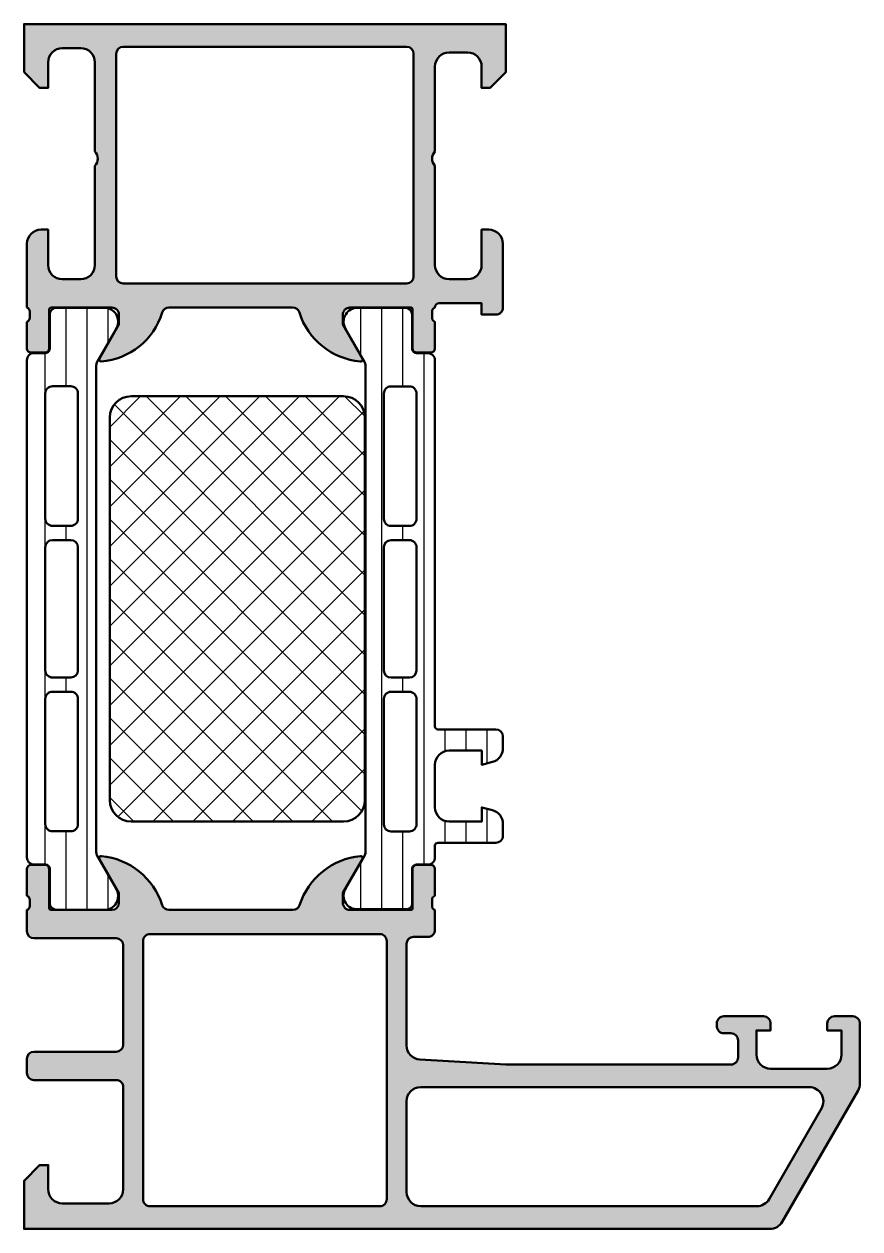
# Model space of a CAD drawing. Extents: x 0 to 59, y 0 to 85.
import ezdxf

# ---------------------------------------------------------------- set-up
doc = ezdxf.new("R2010")
doc.units = 0
for name, color, linetype, lineweight in [('0S-Alu contour', 7, 'Continuous', 50), ('0S-Alu hatch', 252, 'Continuous', 25), ('0S-Plastic contour', 254, 'Continuous', 50), ('0S-Plastic hatch', 253, 'Continuous', 25), ('0S-PT contour', 91, 'Continuous', 50), ('0S-PT hatch', 103, 'Continuous', 25)]:
    doc.layers.add(name, color=color, linetype=linetype, lineweight=lineweight)
pattern_1 = [(90, (0, 0), (-1.4859, 0), [])]

# ---------------------------------------------------------------- blocks, each defined once
blk = doc.blocks.new('345150__859D98BF_186E_4F2D_8A18_BC39F388C66F_')
at = {"layer": '0S-Alu hatch'}
h = blk.add_hatch(color=256, dxfattribs=at)
edge = h.paths.add_edge_path()
edge.add_line((-1.1364106811e-06, 81.59999843788658), (1.099974449526833, 80.50000020218408))
edge.add_line((1.099974449526833, 80.50000020218408), (1.69998055304245, 80.50000020218408))
edge.add_line((1.69998055304245, 80.50000020218408), (1.69998055304245, 82.30001064491785))
edge.add_ellipse((2.700036513208269, 82.29995468486057), major_axis=(-1.000055961731494, 0), ratio=1, start_angle=270.00331537881647, end_angle=359.9967939044332, ccw=False)
edge.add_line((2.699978645693818, 83.30001064491785), (3.999966438662568, 83.30001064491785))
edge.add_ellipse((3.999960369519863, 82.30000457577513), major_axis=(-1.00000606916113, 0), ratio=1, start_angle=180.0003477333174, end_angle=269.9996522658482, ccw=False)
edge.add_line((4.999966438662575, 82.30001064490327), (4.999966438662568, 75.99999972534692))
edge.add_ellipse((4.474990646330119, 75.49999972534692), major_axis=(-0.7249824705019307, 0), ratio=1, start_angle=136.3958616163865, end_angle=223.6041383836137, ccw=False)
edge.add_line((4.999966438662568, 74.99999972534692), (4.999966438662568, 67.99999972534692))
edge.add_ellipse((3.99999751002502, 67.99996865398447), major_axis=(-0.999968929120277, 0), ratio=1, start_angle=89.99821968675161, end_angle=180.0017803131609, ccw=False)
edge.add_line((3.999966438662567, 66.99999972534692), (2.699978645693818, 66.99999972534692))
edge.add_ellipse((2.69999936822692, 68.00001854049368), major_axis=(-1.000018815361467, 0), ratio=1, start_angle=0.0010780081585153312, end_angle=89.99881270865171, ccw=False)
edge.add_line((1.699980553042446, 67.99999972534796), (1.69998055304245, 70.49999972534692))
edge.add_line((1.69998055304245, 70.49999972534692), (1.19998055304245, 70.49999972534692))
edge.add_arc((1.200014918610975, 69.4999653597784), 1.000034366158999, 90.00196893437268, 179.9980310656152)
edge.add_line((0.1999805530424512, 69.49999972534714), (0.199980553042451, 64.9999920959524))
edge.add_ellipse((0.1211441064994227, 64.73247150395929), major_axis=(-0.2788950563274166, 0), ratio=1, start_angle=178.8354106259032, end_angle=253.58012358051002, ccw=False)
edge.add_line((0.3999815530424534, 64.72680309596092), (0.3999815530424513, 64.2732090959609))
edge.add_ellipse((0.1211134573992929, 64.26754843648384), major_axis=(-0.2789255417371401, 0), ratio=1, start_angle=106.42459455535399, end_angle=181.1628700728891, ccw=False)
edge.add_line((0.1999805530424559, 64.0000050959609), (0.199980553042451, 62.11999409595239))
edge.add_arc((0.4999805530424624, 62.11999409595239), 0.3000000000000114, 180, 270)
edge.add_line((0.4999805530424623, 61.81999409595238), (1.47995487208523, 61.81999409595238))
edge.add_arc((1.47995487208523, 62.11999409595239), 0.3000000000000114, 270, 360)
edge.add_line((1.779954872085241, 62.11999409595239), (1.779954872085241, 64.88012925144866))
edge.add_ellipse((1.899954872085247, 64.88012925144866), major_axis=(-0.1200000000000056, 0), ratio=1, start_angle=269.99990065162115, end_angle=360, ccw=False)
edge.add_line((1.899955080160005, 65.00012925144848), (6.199826057803193, 65.00012179565942))
edge.add_ellipse((6.199838940056856, 64.50013467805144), major_axis=(-0.4999871177739431, 0), ratio=1, start_angle=179.9993980350858, end_angle=270.0014762355656, ccw=False)
edge.add_line((6.699826057803198, 64.50012942505191), (6.699826057803193, 63.80012484741723))
edge.add_line((6.699826057803193, 63.80012484741723), (5.317755828695283, 61.40630112925503))
edge.add_arc((5.436141598592179, 61.33795129760989), 0.136699999999996, 150.0000814796157, 274.3396519337112)
edge.add_arc((5.077078593174206, 66.06953803519076), 4.881891176033991, 274.3396519337141, 343.0455981424618)
edge.add_ellipse((10.22505735165485, 64.50012179565944), major_axis=(-0.5000000000000048, 0), ratio=1, start_angle=270.00000000000165, end_angle=343.0455981424635, ccw=False)
edge.add_line((10.22505735165484, 65.00012179565944), (18.9578089182234, 65.00012179565942))
edge.add_ellipse((18.95780891822331, 64.50012179565955), major_axis=(-0.4999999999998721, 0), ratio=1, start_angle=197.2895527157333, end_angle=269.9999999999894, ccw=False)
edge.add_arc((24.13585191944388, 66.11186689830762), 4.92308506280334, 197.2895527157362, 265.2631604019407)
edge.add_line((23.72930699194626, 61.20559664917506), (23.76962071264939, 61.20012637329614))
edge.add_arc((23.76140679245464, 61.33892136110606), 0.139037826242075, 273.386827568514, 384.0602702874372)
edge.add_line((23.88836460913375, 61.39560671997583), (22.50011998022751, 63.80012484741723))
edge.add_line((22.50011998022751, 63.80012484741723), (22.50011998022751, 64.50012942505396))
edge.add_ellipse((23.00010709797384, 64.50013467805145), major_axis=(-0.4999871177739239, 0), ratio=1, start_angle=-90.00147623556637, end_angle=0.0006019649143240713, ccw=False)
edge.add_line((23.00011998022751, 65.00012179565942), (27.30014545311003, 65.00012925171315))
edge.add_ellipse((27.30014566118471, 64.88012925171331), major_axis=(-0.1200000000000144, 0), ratio=1, start_angle=180, end_angle=270.0000993483421, ccw=False)
edge.add_line((27.42014566118472, 64.88012925171331), (27.42014566118472, 62.12013142505395))
edge.add_arc((27.72014566118472, 62.12013142505395), 0.300000000000006, 180, 270)
edge.add_line((27.72014566118472, 61.82013142505395), (28.7001199802275, 61.82013142505395))
edge.add_arc((28.7001199802275, 62.12013142505395), 0.3000000000000043, 270, 360)
edge.add_line((29.0001199802275, 62.12013142505395), (29.00011998022751, 64.00014242506246))
edge.add_ellipse((29.07898707587069, 64.26768576558541), major_axis=(-0.2789255417371609, 0), ratio=1, start_angle=-1.1628700728862214, end_angle=73.57540544464348, ccw=False)
edge.add_line((28.8001189802275, 64.27334642506247), (28.8001189802275, 64.72694042506247))
edge.add_ellipse((29.07895642677051, 64.73260883306085), major_axis=(-0.2788950563273883, 0), ratio=1, start_angle=-73.58012358051019, end_angle=1.1645893740997053, ccw=False)
edge.add_ellipse((29.30011995019421, 64.9999951865), major_axis=(-0.3000000000000335, 0), ratio=1, start_angle=270.0291364057749, end_angle=359.97436232385303, ccw=False)
edge.add_line((29.29996739233689, 65.2999951477102), (32.29998558367447, 65.2999951477102))
edge.add_line((32.29998558367447, 65.2999951477102), (32.29998558367447, 64.49999972534692))
edge.add_line((32.29998558367447, 64.49999972534692), (33.29998558367446, 64.50000735474146))
edge.add_arc((33.30001632429512, 64.99997661370993), 0.499969259913528, 269.9964771677667, 360.0026485613531)
edge.add_line((33.79998558367447, 64.99999972534695), (33.80004661883072, 69.49999972534692))
edge.add_arc((32.79995914826178, 69.49991225477798), 1.000087474394155, 0.0050112561101264, 89.99498874391819)
edge.add_line((32.80004661883072, 70.49999972534692), (32.30004661883072, 70.49999972534692))
edge.add_line((32.30004661883072, 70.49999972534692), (32.30004661883072, 67.99999972534692))
edge.add_ellipse((31.29995922135765, 68.00008712280957), major_axis=(-1.000087401291898, 0), ratio=1, start_angle=90.00501389832158, end_angle=179.9949929319336, ccw=False)
edge.add_line((31.30004673804001, 66.99999972534692), (29.99999790991501, 66.99999972534692))
edge.add_ellipse((30.00005670764397, 68.00005852307588), major_axis=(-1.000058799457439, 0), ratio=1, start_angle=0.0033686637580103707, end_angle=89.99663133635943, ccw=False)
edge.add_line((28.99999790991501, 67.99999972534488), (28.99999790991501, 74.99999972534692))
edge.add_ellipse((29.52483725023338, 75.49999972534692), major_axis=(-0.7248836686985138, 0), ratio=1, start_angle=-43.611576736313, end_angle=43.611576736313, ccw=False)
edge.add_line((28.99999790991501, 75.99999972534692), (28.99999790991501, 82.00043483925378))
edge.add_ellipse((30.00005271860326, 82.00038766034912), major_axis=(-1.000054809801111, 0), ratio=1, start_angle=270.0031401344087, end_angle=359.997296995918, ccw=False)
edge.add_line((29.99999790991501, 83.00044246864832), (31.30004673804001, 83.00044246864832))
edge.add_ellipse((31.29996029242436, 82.00035614156452), major_axis=(-1.000086330819892, 0), ratio=1, start_angle=180.0053828449331, end_angle=269.9950474586168, ccw=False)
edge.add_line((32.30004661883072, 82.00045009804226), (32.30004661883072, 80.49999257278955))
edge.add_line((32.30004661883072, 80.49999257278955), (32.90002220476822, 80.49999257278955))
edge.add_line((32.90002220476822, 80.49999257278955), (33.99999779547875, 81.59996792030847))
edge.add_line((33.99999779547875, 81.59996792030847), (33.99999779547875, 84.99999999999976))
edge.add_line((33.99999779547875, 84.99999999999976), (-1.1364106811e-06, 84.99999999999976))
edge.add_line((-1.1364106811e-06, 84.99999999999976), (-1.1364106811e-06, 81.59999843788658))
edge = h.paths.add_edge_path()
edge.add_ellipse((6.999984438319238, 82.89999111938226), major_axis=(-0.5000027408751203, 0), ratio=1, start_angle=270.0003140785705, end_angle=359.99968592151924, ccw=False)
edge.add_line((6.99998169745163, 83.39999386024988), (26.99998265112595, 83.39999386024988))
edge.add_ellipse((26.99997991025834, 82.89999111938226), major_axis=(-0.5000027408751199, 0), ratio=1, start_angle=180.0003140784808, end_angle=269.99968592142943, ccw=False)
edge.add_line((27.49998265112595, 82.89999386024907), (27.49998265112595, 67.1999966735899))
edge.add_ellipse((26.99997991025834, 67.19999941445673), major_axis=(-0.500002740875127, 0), ratio=1, start_angle=90.00031407857142, end_angle=179.9996859215194, ccw=False)
edge.add_line((26.99998265112595, 66.69999667358911), (6.99998169745163, 66.69999667358911))
edge.add_ellipse((6.999984438319231, 67.19999941445671), major_axis=(-0.5000027408751163, 0), ratio=1, start_angle=0.00031407848081244083, end_angle=89.99968592143023, ccw=False)
edge.add_line((6.499981697451627, 67.1999966735899), (6.49998169745163, 82.89999386024907))
at = {"layer": '0S-Alu contour', "color": 7}
for points in [[(32.30004661883072, 82.00045009804226), (32.30004661883072, 80.49999257278955), (32.90002220476822, 80.49999257278955), (33.99999779547875, 81.59996792030847), (33.99999779547875, 84.99999999999976), (-1.1364106811e-06, 84.99999999999976), (-1.1364106811e-06, 81.59999843788658)], [(6.99998169745163, 83.39999386024988), (26.99998265112595, 83.39999386024988)], [(2.699978645693818, 83.30001064491785), (3.999966438662568, 83.30001064491785)], [(6.499981697451627, 67.1999966735899), (6.49998169745163, 82.89999386024907)], [(27.49998265112595, 82.89999386024907), (27.49998265112595, 67.1999966735899)], [(29.99999790991501, 83.00044246864832), (31.30004673804001, 83.00044246864832)], [(-1.1364106811e-06, 81.59999843788658), (1.099974449526833, 80.50000020218408), (1.69998055304245, 80.50000020218408), (1.69998055304245, 82.30001064491785)], [(4.999966438662575, 82.30001064490327), (4.999966438662568, 75.99999972534692)], [(28.99999790991501, 75.99999972534692), (28.99999790991501, 82.00043483925378)], [(4.999966438662568, 74.99999972534692), (4.999966438662568, 67.99999972534692)], [(28.99999790991501, 67.99999972534488), (28.99999790991501, 74.99999972534692)], [(1.699980553042446, 67.99999972534796), (1.69998055304245, 70.49999972534692), (1.19998055304245, 70.49999972534692)], [(32.80004661883072, 70.49999972534692), (32.30004661883072, 70.49999972534692), (32.30004661883072, 67.99999972534692)], [(0.1999805530424512, 69.49999972534714), (0.199980553042451, 64.9999920959524)], [(33.79998558367447, 64.99999972534695), (33.80004661883072, 69.49999972534692)], [(3.999966438662567, 66.99999972534692), (2.699978645693818, 66.99999972534692)], [(26.99998265112595, 66.69999667358911), (6.99998169745163, 66.69999667358911)], [(31.30004673804001, 66.99999972534692), (29.99999790991501, 66.99999972534692)], [(0.3999815530424534, 64.72680309596092), (0.3999815530424513, 64.2732090959609)], [(1.779954872085241, 62.11999409595239), (1.779954872085241, 64.88012925144866)], [(1.899955080160005, 65.00012925144848), (6.199826057803193, 65.00012179565942)], [(10.22505735165484, 65.00012179565944), (18.9578089182234, 65.00012179565942)], [(23.00011998022751, 65.00012179565942), (27.30014545311003, 65.00012925171315)], [(27.42014566118472, 64.88012925171331), (27.42014566118472, 62.12013142505395)], [(28.8001189802275, 64.27334642506247), (28.8001189802275, 64.72694042506247)], [(29.29996739233689, 65.2999951477102), (32.29998558367447, 65.2999951477102), (32.29998558367447, 64.49999972534692), (33.29998558367446, 64.50000735474146)], [(0.1999805530424559, 64.0000050959609), (0.199980553042451, 62.11999409595239)], [(6.699826057803198, 64.50012942505191), (6.699826057803193, 63.80012484741723), (5.317755828695283, 61.40630112925503)], [(23.88836460913375, 61.39560671997583), (22.50011998022751, 63.80012484741723), (22.50011998022751, 64.50012942505396)], [(29.0001199802275, 62.12013142505395), (29.00011998022751, 64.00014242506246)], [(0.4999805530424623, 61.81999409595238), (1.47995487208523, 61.81999409595238)], [(23.72930699194626, 61.20559664917506), (23.76962071264939, 61.20012637329614)], [(27.72014566118472, 61.82013142505395), (28.7001199802275, 61.82013142505395)]]:
    blk.add_lwpolyline(points, dxfattribs=at)
at = {"layer": '0S-Alu contour', "color": 7, "extrusion": (0, 0, -1)}
for centre, radius, start, end in [((-6.999984438319238, 82.89999111938226), 0.5000027408751203, 0.0003140784807261, 89.99968592142947), ((-26.99997991025834, 82.89999111938226), 0.5000027408751199, 90.00031407857054, 179.9996859215192), ((-2.700036513208269, 82.29995468486057), 1.000055961731494, 0.0032060955667833, 89.99668462118352), ((-3.999960369519863, 82.30000457577513), 1.00000606916113, 90.00034773415177, 179.9996522666826), ((-30.00005271860326, 82.00038766034912), 1.000054809801111, 0.0027030040819815, 89.99685986559135), ((-31.29996029242436, 82.00035614156452), 1.000086330819892, 90.0049525413832, 179.9946171550669), ((-4.474990646330119, 75.49999972534692), 0.7249824705019307, 136.3958616163863, 223.6041383836136), ((-29.52483725023338, 75.49999972534692), 0.7248836686985141, 316.388423263687, 43.61157673631301), ((-2.69999936822692, 68.00001854049368), 1.000018815361467, 270.0011872913483, 359.9989219918415), ((-3.99999751002502, 67.99996865398447), 0.999968929120277, 179.9982196868391, 270.0017803132484), ((-6.999984438319231, 67.19999941445671), 0.5000027408751163, 270.0003140785698, 359.9996859215192), ((-26.99997991025834, 67.19999941445673), 0.500002740875127, 180.0003140784807, 269.9996859214286), ((-30.00005670764397, 68.00005852307588), 1.000058799457439, 270.0033686636406, 359.996631336242), ((-31.29995922135765, 68.00008712280957), 1.000087401291898, 180.0050070680665, 269.9949861016784), ((-0.1211441064994227, 64.73247150395929), 0.2788950563274166, 106.41987641949, 181.1645893740969), ((-1.899954872085247, 64.88012925144866), 0.1200000000000057, 0, 90.00009934837885), ((-6.199838940056856, 64.50013467805144), 0.4999871177739432, 89.99852376443444, 180.0006019649143), ((-10.22505735165485, 64.50012179565944), 0.5000000000000048, 16.95440185753646, 89.99999999999837), ((-18.95780891822331, 64.50012179565955), 0.4999999999998721, 90.0000000000106, 162.7104472842667), ((-23.00010709797384, 64.50013467805145), 0.4999871177739239, 359.9993980350857, 90.00147623556649), ((-27.30014566118471, 64.88012925171331), 0.1200000000000144, 89.99990065165794, 180), ((-29.07895642677051, 64.73260883306085), 0.2788950563273883, 358.8354106259003, 73.58012358051029), ((-29.30011995019421, 64.9999951865), 0.3000000000000335, 0.0256376761469857, 89.97086359422505), ((-0.1211134573992929, 64.26754843648384), 0.2789255417371401, 178.8371299271109, 253.575405444646), ((-29.07898707587069, 64.26768576558541), 0.2789255417371609, 286.4245945553565, 1.162870072886224)]:
    blk.add_arc(centre, radius, start, end, dxfattribs=at)
at = {"layer": '0S-Alu contour', "color": 7}
for centre, radius, start, end in [((1.200014918610975, 69.4999653597784), 1.000034366158999, 90.00196893437268, 179.9980310656152), ((32.79995914826178, 69.49991225477798), 1.000087474394155, 0.0050112561101264, 89.99498874391819), ((5.077078593174206, 66.06953803519076), 4.881891176033991, 274.3396519337141, 343.0455981424618), ((24.13585191944388, 66.11186689830762), 4.92308506280334, 197.2895527157362, 265.2631604019407), ((33.30001632429512, 64.99997661370993), 0.499969259913528, 269.9964771677667, 0.0026485613531484), ((0.4999805530424624, 62.11999409595239), 0.3000000000000114, 180, 270), ((1.47995487208523, 62.11999409595239), 0.3000000000000114, 270, 0), ((27.72014566118472, 62.12013142505395), 0.300000000000006, 180, 270), ((28.7001199802275, 62.12013142505395), 0.3000000000000043, 270, 0), ((5.436141598592179, 61.33795129760989), 0.136699999999996, 150.0000814796157, 274.3396519337112), ((23.76140679245464, 61.33892136110606), 0.139037826242075, 273.386827568514, 24.06027028743711)]:
    blk.add_arc(centre, radius, start, end, dxfattribs=at)
blk = doc.blocks.new('284033__2FC8EC4E_D932_4FB7_A2F3_DE3C37EC1311___D3A7A38E_6A7E_4FF6_A64F_0D75BA1F2A5F_')
at = {"layer": '0S-Plastic hatch'}
h = blk.add_hatch(dxfattribs=at)
h.set_pattern_fill('ANSI31', color=256, scale=0.4680000000000001, angle=45, style=0)
h.set_pattern_definition(pattern_1)
edge = h.paths.add_edge_path()
edge.add_line((0.1987360540054865, 61.2923562745377), (0.1998487433002367, 26.20986292285374))
edge.add_arc((0.6998460641600844, 26.20987835423804), 0.4999973210979823, 180.001768315893, 270.002382279912)
edge.add_line((0.6998668533627778, 25.70988103357225), (1.510198186177682, 25.70990965999044))
edge.add_ellipse((1.510209052411997, 25.40990966018723), major_axis=(-0.3000000000000005, 0), ratio=1, start_angle=180.0020752978986, end_angle=270.0020752978853, ccw=False)
edge.add_line((1.810209052215205, 25.40992052642162), (1.809964031634386, 23.00992213303608))
edge.add_arc((2.309960008840619, 23.00993760365583), 0.4999959774455781, 180.0017728167248, 270.0023777790721)
edge.add_line((2.309980758710523, 22.50994162664081), (5.786522254516363, 22.5100682741049))
edge.add_arc((5.644175753634591, 23.4998811935756), 0.99999607092448, 278.1836833497853, 392.7290913977264)
edge.add_line((6.485408819854841, 24.04054658932613), (5.166856390398436, 26.3241556785755))
edge.add_ellipse((5.599860051650483, 26.5741713367699), major_axis=(-0.5000000000000548, 0), ratio=1, start_angle=0.0021352027151237962, end_angle=30.002071897230223, ccw=False)
edge.add_line((5.099860051997623, 26.57415270361111), (5.098773739566553, 60.9284214592101))
edge.add_ellipse((5.598773739257283, 60.92843904683191), major_axis=(-0.5000000000000546, 0), ratio=1, start_angle=-29.997921301460906, end_angle=0.002015393048509395, ccw=False)
edge.add_line((5.165751967616579, 61.1784233369087), (6.484138965403623, 63.4621279381638))
edge.add_arc((5.642866734744835, 64.00273239225828), 0.999996070924482, 327.2750591980463, 441.8204672459869)
edge.add_line((5.78514153165905, 64.99255562093471), (2.308600035853203, 64.9924289734706))
edge.add_arc((2.30861550647296, 64.49243299626437), 0.4999959774455675, 90.00177281669993, 180.0023777790715)
edge.add_line((1.808619529457954, 64.49241224639447), (1.809038409670755, 62.09241387705598))
edge.add_ellipse((1.509038409867553, 62.09240301082165), major_axis=(-0.2999999999999932, 0), ratio=1, start_angle=90.00207529788412, end_angle=180.0020752978986, ccw=False)
edge.add_line((1.509049276101862, 61.79240301101845), (0.6987179432869582, 61.79237438460025))
edge.add_arc((0.6987333746712637, 61.29237706374041), 0.4999973210979623, 90.00176831586008, 180.0023822800018)
edge = h.paths.add_edge_path()
edge.add_line((1.499297441884294, 50.1012963775858), (1.499297441884294, 58.95130553285913))
edge.add_ellipse((1.999282183095225, 58.95130553286433), major_axis=(-0.4999847412109306, 0), ratio=1, start_angle=269.9999999999992, end_angle=360, ccw=False)
edge.add_line((1.999282183095232, 59.45129027407526), (3.299292864247576, 59.45129027407526))
edge.add_ellipse((3.299292864247583, 58.9512750152862), major_axis=(-0.5000152587890554, 0), ratio=1, start_angle=180, end_angle=270.0000000000008, ccw=False)
edge.add_line((3.799308123036638, 58.9512750152862), (3.799308123036639, 50.10129637759333))
edge.add_ellipse((3.299311762393315, 50.10129273823427), major_axis=(-0.4999963606565682, 0), ratio=1, start_angle=89.9995829574089, end_angle=180.0004170428646, ccw=False)
edge.add_line((3.299308123036638, 49.60129637759094), (1.999314016768721, 49.60129637759094))
edge.add_ellipse((1.999297443971919, 50.10129637940391), major_axis=(-0.5000000020876216, 0), ratio=1, start_angle=0, end_angle=90.00189910261543, ccw=False)
edge = h.paths.add_edge_path()
edge.add_line((1.49929744188428, 39.40129027407005), (1.499297441884294, 48.10129637758574))
edge.add_ellipse((1.999297441884294, 48.10129637759094), major_axis=(-0.5, 0), ratio=1, start_angle=270, end_angle=360, ccw=False)
edge.add_line((1.999297441884294, 48.60129637759094), (3.299308123036652, 48.60129637759094))
edge.add_ellipse((3.299308123036652, 48.10129637759096), major_axis=(-0.4999999999999894, 0), ratio=1, start_angle=180, end_angle=270, ccw=False)
edge.add_line((3.799308123036642, 48.10129637759096), (3.799308123036638, 39.40129027407527))
edge.add_ellipse((3.299308123036624, 39.40129027407527), major_axis=(-0.5000000000000142, 0), ratio=1, start_angle=90.000000001192, end_angle=180, ccw=False)
edge.add_line((3.299308123047026, 38.90129027407526), (1.999297441894697, 38.90129027407526))
edge.add_ellipse((1.99929744188428, 39.40129027407526), major_axis=(-0.5, 0), ratio=1, start_angle=0, end_angle=90.00000000119371, ccw=False)
edge = h.paths.add_edge_path()
edge.add_line((1.499297441873906, 28.55129637828424), (1.499297441873906, 37.40129027476851))
edge.add_ellipse((1.999297444031213, 37.40129027289106), major_axis=(-0.5000000021573064, 0), ratio=1, start_angle=269.9981009105044, end_angle=360, ccw=False)
edge.add_line((1.999314016713526, 37.90129027477371), (3.299308123026264, 37.90129027477372))
edge.add_ellipse((3.299311762382984, 37.40129391413046), major_axis=(-0.4999963606565109, 0), ratio=1, start_angle=179.9995829571355, end_angle=270.0004170425959, ccw=False)
edge.add_line((3.79930812302625, 37.40129027477139), (3.799308123026254, 28.55129637829184))
edge.add_ellipse((3.299311762382878, 28.55129273893277), major_axis=(-0.4999963606566215, 0), ratio=1, start_angle=89.99958295741459, end_angle=180.0004170428646, ccw=False)
edge.add_line((3.29930812302625, 28.0512963782894), (1.999314016758347, 28.0512963782894))
edge.add_ellipse((1.99929744396153, 28.55129638010236), major_axis=(-0.5000000020876207, 0), ratio=1, start_angle=0, end_angle=90.00189910261707, ccw=False)
at = {"layer": '0S-Alu contour', "color": 7}
for points in [[(1.499297441884294, 50.1012963775858), (1.499297441884294, 58.95130553285913)], [(1.999282183095232, 59.45129027407526), (3.299292864247576, 59.45129027407526)], [(3.799308123036638, 58.9512750152862), (3.799308123036639, 50.10129637759333)], [(3.299308123036638, 49.60129637759094), (1.999314016768721, 49.60129637759094)], [(1.999297441884294, 48.60129637759094), (3.299308123036652, 48.60129637759094)], [(1.49929744188428, 39.40129027407005), (1.499297441884294, 48.10129637758574)], [(3.799308123036642, 48.10129637759096), (3.799308123036638, 39.40129027407527)], [(3.299308123047026, 38.90129027407526), (1.999297441894697, 38.90129027407526)], [(1.499297441873906, 28.55129637828424), (1.499297441873906, 37.40129027476851)], [(1.999314016713526, 37.90129027477371), (3.299308123026264, 37.90129027477372)], [(3.79930812302625, 37.40129027477139), (3.799308123026254, 28.55129637829184)], [(3.29930812302625, 28.0512963782894), (1.999314016758347, 28.0512963782894)]]:
    blk.add_lwpolyline(points, dxfattribs=at)
at = {"layer": '0S-Alu contour', "color": 7, "extrusion": (0, 0, -1)}
for centre, radius, start, end in [((-1.999282183095225, 58.95130553286433), 0.4999847412109306, 0, 90.00000000000081), ((-3.299292864247583, 58.9512750152862), 0.5000152587890554, 89.9999999999992, 180), ((-1.999297443971919, 50.10129637940391), 0.5000000020876216, 269.9981008973846, 0), ((-3.299311762393315, 50.10129273823427), 0.4999963606565682, 179.9995829571354, 270.0004170425911), ((-1.999297441884294, 48.10129637759094), 0.5, 0, 90), ((-3.299308123036652, 48.10129637759096), 0.4999999999999894, 90, 180), ((-1.99929744188428, 39.40129027407526), 0.5, 269.9999999988063, 0), ((-3.299308123036624, 39.40129027407527), 0.5000000000000142, 180, 269.999999998808), ((-1.999297444031213, 37.40129027289106), 0.5000000021573064, 0, 90.00189908949562), ((-3.299311762382984, 37.40129391413046), 0.4999963606565109, 89.99958295740409, 180.0004170428646), ((-1.99929744396153, 28.55129638010236), 0.5000000020876207, 269.9981008973829, 0), ((-3.299311762382878, 28.55129273893277), 0.4999963606566215, 179.9995829571354, 270.0004170425854)]:
    blk.add_arc(centre, radius, start, end, dxfattribs=at)
at = {"layer": '0S-Plastic contour', "color": 7}
for points in [[(5.78514153165905, 64.99255562093471), (2.308600035853203, 64.9924289734706)], [(1.808619529457954, 64.49241224639447), (1.809038409670755, 62.09241387705598)], [(5.165751967616579, 61.1784233369087), (6.484138965403623, 63.4621279381638)], [(0.1987360540054865, 61.2923562745377), (0.1998487433002367, 26.20986292285374)], [(1.509049276101862, 61.79240301101845), (0.6987179432869582, 61.79237438460025)], [(5.099860051997623, 26.57415270361111), (5.098773739566553, 60.9284214592101)], [(0.6998668533627778, 25.70988103357225), (1.510198186177682, 25.70990965999044)], [(6.485408819854841, 24.04054658932613), (5.166856390398436, 26.3241556785755)], [(1.810209052215205, 25.40992052642162), (1.809964031634386, 23.00992213303608)], [(2.309980758710523, 22.50994162664081), (5.786522254516363, 22.5100682741049)]]:
    blk.add_lwpolyline(points, dxfattribs=at)
for centre, radius, start, end in [((2.30861550647296, 64.49243299626437), 0.4999959774455675, 90.00177281669993, 180.0023777790715), ((5.642866734744835, 64.00273239225828), 0.999996070924482, 327.2750591980463, 81.82046724598695), ((0.6987333746712637, 61.29237706374041), 0.4999973210979623, 90.00176831586008, 180.0023822800018), ((0.6998460641600844, 26.20987835423804), 0.4999973210979823, 180.001768315893, 270.002382279912), ((5.644175753634591, 23.4998811935756), 0.99999607092448, 278.1836833497853, 32.72909139772641), ((2.309960008840619, 23.00993760365583), 0.4999959774455781, 180.0017728167248, 270.0023777790721)]:
    blk.add_arc(centre, radius, start, end, dxfattribs=at)
at = {"layer": '0S-Plastic contour', "color": 7, "extrusion": (0, 0, -1)}
for centre, radius, start, end in [((-1.509038409867553, 62.09240301082165), 0.2999999999999932, 179.9979247021014, 269.9979247021159), ((-5.598773739257283, 60.92843904683191), 0.5000000000000546, 359.9979846069515, 29.99792130146082), ((-5.599860051650483, 26.5741713367699), 0.5000000000000548, 329.9979281027698, 359.9978647972849), ((-1.510209052411997, 25.40990966018723), 0.3000000000000005, 89.99792470211472, 179.9979247021014)]:
    blk.add_arc(centre, radius, start, end, dxfattribs=at)
blk = doc.blocks.new('284033__0287314C_E4B4_4EC8_9489_7EC58968448F___21E3530B_5E7C_469B_9F3A_932B8D432DB1_')
at = {"layer": '0S-Plastic hatch'}
h = blk.add_hatch(dxfattribs=at)
h.set_pattern_fill('ANSI31', color=256, scale=0.4680000000000001, angle=45, style=0)
h.set_pattern_definition(pattern_1)
edge = h.paths.add_edge_path()
edge.add_line((28.99999766120786, 61.2826283481574), (29.00002058276586, 35.44126153860522))
edge.add_arc((29.2041594483879, 35.44538033744456), 0.2041804127758795, 181.1558689438159, 269.5149389342805)
edge.add_line((29.20243089549262, 35.24120724160131), (33.30243089548091, 35.24120724160132))
edge.add_ellipse((33.30243089548091, 34.74120724160137), major_axis=(-0.4999999999999432, 0), ratio=1, start_angle=180, end_angle=270, ccw=False)
edge.add_line((33.80243089548085, 34.74120724160137), (33.80243089548085, 33.9104580182137))
edge.add_ellipse((32.80243089548078, 33.91045801821374), major_axis=(-1.000000000000071, 0), ratio=1, start_angle=105.00000000108241, end_angle=180, ccw=False)
edge.add_line((33.06124994060157, 32.94453219192949), (32.30243089548091, 32.74120724160132))
edge.add_line((32.30243089548091, 32.74120724160132), (32.30243089548091, 33.74120724160132))
edge.add_line((32.30243089548091, 33.74120724160132), (30.0024308954925, 33.74120724160132))
edge.add_arc((30.00413992933359, 32.73708126892372), 1.004127427074073, 90.09751797508503, 179.770140321516)
edge.add_line((29.00002058276587, 32.74110962477083), (29.00002058276587, 29.74123127062718))
edge.add_arc((30.00414014121377, 29.74533372580295), 1.004127938958019, 180.2340877213157, 269.9024699846793)
edge.add_line((30.00243089549256, 28.74120724160131), (32.30243089548091, 28.74120724160131))
edge.add_line((32.30243089548091, 28.74120724160131), (32.30243089548102, 29.74120724160126))
edge.add_line((32.30243089548102, 29.74120724160126), (33.06124994060159, 29.53788229124301))
edge.add_ellipse((32.80243089548097, 28.57195646495933), major_axis=(-0.9999999999994791, 0), ratio=1, start_angle=180, end_angle=254.9999999989186, ccw=False)
edge.add_line((33.80243089548045, 28.57195646495934), (33.80243089548091, 27.74120724160131))
edge.add_ellipse((33.30243089548091, 27.74120724160132), major_axis=(-0.5, 0), ratio=1, start_angle=89.9999999999992, end_angle=180, ccw=False)
edge.add_line((33.30243089548091, 27.24120724160131), (29.20243089549254, 27.24120724160131))
edge.add_arc((29.20243089549254, 27.04120724160132), 0.1999999999999869, 90, 180)
edge.add_line((29.00243089549255, 27.04120724160132), (29.00111035050262, 26.20013499647344))
edge.add_ellipse((28.50111302983683, 26.20011420727074), major_axis=(-0.4999973210979774, 0), ratio=1, start_angle=90.00176831586089, end_angle=180.0023822800019, ccw=False)
edge.add_line((28.50112846122114, 25.70011688641089), (27.69079712840623, 25.70008825999269))
edge.add_arc((27.69080799464055, 25.40008826018948), 0.2999999999999955, 90.00207529788545, 180.0020752978985)
edge.add_line((27.39080799483735, 25.4000773939551), (27.39122687505014, 23.00007902461667))
edge.add_ellipse((26.97109930376964, 22.96731354835718), major_axis=(-0.4214033134475388, 0), ratio=1, start_angle=80.0658427556653, end_angle=184.4594339652646, ccw=False)
edge.add_line((26.89840034271952, 22.55222848039304), (23.41470487284905, 22.55222848039304))
edge.add_ellipse((23.49435239088922, 23.49423552096382), major_axis=(-0.9453681778095083, 0), ratio=1, start_angle=-34.5489468901755, end_angle=85.16708651792737, ccw=False)
edge.add_line((22.71570743910448, 24.03036333284735), (24.03409443689152, 26.31406793410245))
edge.add_arc((23.60107266525086, 26.56405222417922), 0.5000000000000067, 330.0020786985388, 360.0020153930485)
edge.add_line((24.10107266494155, 26.56406981180143), (24.09998635251047, 60.91833856740045))
edge.add_arc((23.59998635285761, 60.91831993424124), 0.5000000000000502, 0.0021352027151592, 30.00207189722995)
edge.add_line((24.03299001410966, 61.16833559243563), (22.71443758465325, 63.451944681685))
edge.add_ellipse((23.55567065087351, 63.99261007743553), major_axis=(-0.999996070924485, 0), ratio=1, start_angle=-81.81631665021462, end_angle=32.72909139772588, ccw=False)
edge.add_line((23.41332414999173, 64.98242299690622), (26.88986564579756, 64.98254964437032))
edge.add_ellipse((26.88988639566743, 64.48255366735528), major_axis=(-0.4999959774456074, 0), ratio=1, start_angle=180.0017728167249, end_angle=270.0023777790688, ccw=False)
edge.add_line((27.3898823728737, 64.48256913797526), (27.38963735229289, 62.08257074458958))
edge.add_arc((27.68963735209609, 62.0825816108239), 0.2999999999999975, 180.0020752978985, 270.0020752978848)
edge.add_line((27.6896482183304, 61.78258161102069), (28.49997955114533, 61.78261023743889))
edge.add_ellipse((28.500000340348, 61.2826129167731), major_axis=(-0.4999973210979845, 0), ratio=1, start_angle=180.0017683158931, end_angle=270.00238227990997, ccw=False)
edge = h.paths.add_edge_path()
edge.add_line((27.70054896263419, 50.09120099624263), (27.70054896263418, 58.94119489272689))
edge.add_arc((27.20054896054656, 58.94119489090877), 0.5000000020876283, 0, 90.00189910261747)
edge.add_line((27.20053238774973, 59.44119489272175), (25.90053828148184, 59.44119489272175))
edge.add_arc((25.90053464212521, 58.94119853207838), 0.4999963606566095, 89.99958295741467, 180.0004170428646)
edge.add_line((25.40053828148185, 58.94119489271932), (25.40053828148185, 50.09120099623975))
edge.add_arc((25.9005346421251, 50.09119735688068), 0.4999963606565056, 179.9995829571354, 270.0004170425959)
edge.add_line((25.90053828148182, 49.59120099623742), (27.20053238779457, 49.59120099623743))
edge.add_arc((27.20054896047689, 50.09120099812008), 0.5000000021573054, 269.998100910504, 360)
edge = h.paths.add_edge_path()
edge.add_line((25.40053828147146, 48.09120099694108), (25.40053828147146, 39.39119489342541))
edge.add_arc((25.90053828147145, 39.39119489342021), 0.4999999999999938, 180, 270)
edge.add_line((25.90053828147145, 38.89119489342022), (27.2005489626238, 38.89119489342021))
edge.add_arc((27.2005489626238, 39.39119489342021), 0.4999999999999982, 270, 360)
edge.add_line((27.7005489626238, 39.39119489342021), (27.70054896262382, 48.09120099694109))
edge.add_arc((27.20054896262381, 48.09120099693588), 0.5000000000000053, 0, 90.00000000119365)
edge.add_line((27.2005489626134, 48.59120099693589), (25.90053828146106, 48.59120099693588))
edge.add_arc((25.90053828147147, 48.09120099693586), 0.5000000000000134, 90.00000000119202, 180)
edge = h.paths.add_edge_path()
edge.add_line((25.40053828147146, 37.39119489342021), (25.40053828147146, 28.54121625573013))
edge.add_arc((25.90055354026051, 28.54121625572494), 0.500015258789055, 180, 270.0000000000008)
edge.add_line((25.90055354026052, 28.04120099693588), (27.20056422141287, 28.04120099693588))
edge.add_arc((27.20056422141287, 28.54118573814681), 0.4999847412109292, 269.9999999999996, 360)
edge.add_line((27.7005489626238, 28.54118573814681), (27.7005489626238, 37.39119489342535))
edge.add_arc((27.20054896053618, 37.39119489160724), 0.5000000020876203, 0, 90.00189910261543)
edge.add_line((27.20053238773938, 37.89119489342021), (25.90053828147146, 37.89119489342021))
edge.add_arc((25.90053464211478, 37.39119853277688), 0.4999963606565686, 89.99958295740896, 180.0004170428646)
at = {"layer": '0S-Alu contour', "color": 7}
for points in [[(25.40053828148185, 58.94119489271932), (25.40053828148185, 50.09120099623975)], [(27.20053238774973, 59.44119489272175), (25.90053828148184, 59.44119489272175)], [(27.70054896263419, 50.09120099624263), (27.70054896263418, 58.94119489272689)], [(25.90053828148182, 49.59120099623742), (27.20053238779457, 49.59120099623743)], [(27.2005489626134, 48.59120099693589), (25.90053828146106, 48.59120099693588)], [(25.40053828147146, 48.09120099694108), (25.40053828147146, 39.39119489342541)], [(27.7005489626238, 39.39119489342021), (27.70054896262382, 48.09120099694109)], [(25.90053828147145, 38.89119489342022), (27.2005489626238, 38.89119489342021)], [(27.20053238773938, 37.89119489342021), (25.90053828147146, 37.89119489342021)], [(25.40053828147146, 37.39119489342021), (25.40053828147146, 28.54121625573013)], [(27.7005489626238, 28.54118573814681), (27.7005489626238, 37.39119489342535)], [(25.90055354026052, 28.04120099693588), (27.20056422141287, 28.04120099693588)]]:
    blk.add_lwpolyline(points, dxfattribs=at)
for centre, radius, start, end in [((25.90053464212521, 58.94119853207838), 0.4999963606566095, 89.99958295741467, 180.0004170428646), ((27.20054896054656, 58.94119489090877), 0.5000000020876283, 0, 90.00189910261747), ((25.9005346421251, 50.09119735688068), 0.4999963606565056, 179.9995829571354, 270.0004170425959), ((27.20054896047689, 50.09120099812008), 0.5000000021573054, 269.998100910504, 0), ((25.90053828147147, 48.09120099693586), 0.5000000000000134, 90.00000000119202, 180), ((27.20054896262381, 48.09120099693588), 0.5000000000000053, 0, 90.00000000119365), ((25.90053828147145, 39.39119489342021), 0.4999999999999938, 180, 270), ((27.2005489626238, 39.39119489342021), 0.4999999999999982, 270, 0), ((25.90053464211478, 37.39119853277688), 0.4999963606565686, 89.99958295740896, 180.0004170428646), ((27.20054896053618, 37.39119489160724), 0.5000000020876203, 0, 90.00189910261543), ((25.90055354026051, 28.54121625572494), 0.500015258789055, 180, 270.0000000000008), ((27.20056422141287, 28.54118573814681), 0.4999847412109292, 269.9999999999996, 0)]:
    blk.add_arc(centre, radius, start, end, dxfattribs=at)
at = {"layer": '0S-Plastic contour', "color": 7}
for points in [[(23.41332414999173, 64.98242299690622), (26.88986564579756, 64.98254964437032)], [(27.3898823728737, 64.48256913797526), (27.38963735229289, 62.08257074458958)], [(24.03299001410966, 61.16833559243563), (22.71443758465325, 63.451944681685)], [(27.6896482183304, 61.78258161102069), (28.49997955114533, 61.78261023743889)], [(28.99999766120786, 61.2826283481574), (29.00002058276586, 35.44126153860522)], [(24.10107266494155, 26.56406981180143), (24.09998635251047, 60.91833856740045)], [(29.20243089549262, 35.24120724160131), (33.30243089548091, 35.24120724160132)], [(33.80243089548085, 34.74120724160137), (33.80243089548085, 33.9104580182137)], [(33.06124994060157, 32.94453219192949), (32.30243089548091, 32.74120724160132), (32.30243089548091, 33.74120724160132), (30.0024308954925, 33.74120724160132)], [(29.00002058276587, 32.74110962477083), (29.00002058276587, 29.74123127062718)], [(30.00243089549256, 28.74120724160131), (32.30243089548091, 28.74120724160131), (32.30243089548102, 29.74120724160126), (33.06124994060159, 29.53788229124301)], [(33.80243089548045, 28.57195646495934), (33.80243089548091, 27.74120724160131)], [(33.30243089548091, 27.24120724160131), (29.20243089549254, 27.24120724160131)], [(29.00243089549255, 27.04120724160132), (29.00111035050262, 26.20013499647344)], [(22.71570743910448, 24.03036333284735), (24.03409443689152, 26.31406793410245)], [(28.50112846122114, 25.70011688641089), (27.69079712840623, 25.70008825999269)], [(27.39080799483735, 25.4000773939551), (27.39122687505014, 23.00007902461667)], [(26.89840034271952, 22.55222848039304), (23.41470487284905, 22.55222848039304)]]:
    blk.add_lwpolyline(points, dxfattribs=at)
at = {"layer": '0S-Plastic contour', "color": 7, "extrusion": (0, 0, -1)}
for centre, radius, start, end in [((-23.55567065087351, 63.99261007743553), 0.999996070924485, 327.2709086022741, 81.81631665021452), ((-26.88988639566743, 64.48255366735528), 0.4999959774456074, 89.99762222093119, 179.9982271832751), ((-28.500000340348, 61.2826129167731), 0.4999973210979846, 89.99761772009, 179.9982316841069), ((-33.30243089548091, 34.74120724160137), 0.4999999999999432, 90, 180), ((-32.80243089548078, 33.91045801821374), 1.000000000000071, 180, 254.9999999989176), ((-32.80243089548097, 28.57195646495933), 0.9999999999994791, 105.0000000010814, 180), ((-33.30243089548091, 27.74120724160132), 0.5, 180, 270.0000000000008), ((-28.50111302983683, 26.20011420727074), 0.4999973210979775, 179.9976177199981, 269.9982316841391), ((-23.49435239088922, 23.49423552096382), 0.9453681778095083, 274.8329134820726, 34.54894689017552), ((-26.97109930376964, 22.96731354835718), 0.4214033134475388, 175.5405660347354, 279.9341572443348)]:
    blk.add_arc(centre, radius, start, end, dxfattribs=at)
at = {"layer": '0S-Plastic contour', "color": 7}
for centre, radius, start, end in [((27.68963735209609, 62.0825816108239), 0.2999999999999975, 180.0020752978985, 270.0020752978848), ((23.59998635285761, 60.91831993424124), 0.5000000000000502, 0.0021352027151592, 30.00207189722995), ((29.2041594483879, 35.44538033744456), 0.2041804127758795, 181.1558689438159, 269.5149389342805), ((30.00413992933359, 32.73708126892372), 1.004127427074073, 90.09751797508503, 179.770140321516), ((30.00414014121377, 29.74533372580295), 1.004127938958019, 180.2340877213157, 269.9024699846793), ((29.20243089549254, 27.04120724160132), 0.1999999999999869, 90, 180), ((23.60107266525086, 26.56405222417922), 0.5000000000000067, 330.0020786985388, 0.0020153930485069), ((27.69080799464055, 25.40008826018948), 0.2999999999999955, 90.00207529788545, 180.0020752978985)]:
    blk.add_arc(centre, radius, start, end, dxfattribs=at)
blk = doc.blocks.new('355740__61AB8A44_CC11_4C2D_AD3C_B1D757427508_')
at = {"layer": '0S-PT hatch'}
h = blk.add_hatch(dxfattribs=at)
h.set_pattern_fill('ANSI37', color=256, scale=0.625, angle=90, style=0)
h.set_pattern_definition([(135, (0, 0), (-1.403165018917055, -1.403165018917055), []), (225, (0, 0), (1.403165018917055, -1.403165018917055), [])])
edge = h.paths.add_edge_path()
edge.add_arc((7.549507073283962, 57.24120418960075), 1.5, 90, 180)
edge.add_line((6.049507073283962, 57.24120418960075), (6.049507073283962, 30.24120418960075))
edge.add_arc((7.549507073283962, 30.24120418960075), 1.5, 180, 270)
edge.add_line((7.549507073283962, 28.74120418960075), (22.54950707328396, 28.74120418960075))
edge.add_arc((22.54950707328396, 30.24120418960074), 1.5, 270, 360)
edge.add_line((24.04950707328396, 30.24120418960074), (24.04950707328396, 57.24120418960074))
edge.add_arc((22.54950707328396, 57.24120418960074), 1.5, 0, 90)
edge.add_line((22.54950707328396, 58.74120418960075), (7.549507073283962, 58.74120418960075))
at = {"layer": '0S-PT contour', "color": 7}
for points in [[(22.54950707328396, 58.74120418960075), (7.549507073283962, 58.74120418960075)], [(6.049507073283962, 57.24120418960075), (6.049507073283962, 30.24120418960075)], [(24.04950707328396, 30.24120418960074), (24.04950707328396, 57.24120418960074)], [(7.549507073283962, 28.74120418960075), (22.54950707328396, 28.74120418960075)]]:
    blk.add_lwpolyline(points, dxfattribs=at)
for centre, start, end in [((7.549507073283962, 57.24120418960075), 90, 180), ((22.54950707328396, 57.24120418960074), 0, 90), ((7.549507073283962, 30.24120418960075), 180, 270), ((22.54950707328396, 30.24120418960074), 270, 0)]:
    blk.add_arc(centre, 1.5, start, end, dxfattribs=at)
blk = doc.blocks.new('356480__FA0B3393_AE0F_4583_BE89_BD9F10789354_')
at = {"layer": '0S-Alu hatch'}
h = blk.add_hatch(color=256, dxfattribs=at)
edge = h.paths.add_edge_path()
edge.add_line((0.6999827576870885, 20.50013130320019), (6.499997661207842, 20.49999952316261))
edge.add_ellipse((6.499997661207836, 19.99999952316258), major_axis=(-0.5000000000000214, 0), ratio=1, start_angle=180, end_angle=269.99999999999926, ccw=False)
edge.add_line((6.999997661207856, 19.99999952316258), (6.999997661207835, 13.00001219787379))
edge.add_ellipse((6.49999766120775, 13.00001219787373), major_axis=(-0.5000000000000853, 0), ratio=1, start_angle=90.00000000000648, end_angle=180, ccw=False)
edge.add_line((6.499997661207807, 12.50001219787364), (0.6999939015335102, 12.50001219787365))
edge.add_arc((0.6999969762048437, 12.00000915300488), 0.5000030448782256, 90.000352329236, 179.9996510864112)
edge.add_line((0.1999939313358894, 12.00001219786888), (0.1999939313359036, 10.99999952697531))
edge.add_arc((0.6999969762049219, 11.00000257184403), 0.500003044878289, 180.0003489156779, 269.9996476707615)
edge.add_line((0.6999939015335669, 10.4999995269752), (6.499997711557831, 10.49999952697531))
edge.add_ellipse((6.500001350914426, 10.00000316633198), major_axis=(-0.4999963606565713, 0), ratio=1, start_angle=179.9995829571355, end_angle=270.00041704258155, ccw=False)
edge.add_line((6.999997711557753, 9.999999526972921), (6.999997711557782, 2.800003055570248))
edge.add_ellipse((5.999977888409937, 2.800022878717989), major_axis=(-1.000019823344319, 0), ratio=1, start_angle=90.00113576019368, end_angle=179.9988642393878, ccw=False)
edge.add_line((5.999997711557782, 1.800003055570144), (2.700009918589053, 1.80000305557003))
edge.add_ellipse((2.69997890315807, 2.799971920933455), major_axis=(-0.9999688658444181, 0), ratio=1, start_angle=-0.0017839387354001701, end_angle=90.0017771086242, ccw=False)
edge.add_line((1.70001003779835, 2.800003055568658), (1.70001003779835, 4.500000003812245))
edge.add_line((1.70001003779835, 4.500000003812245), (1.100003934282725, 4.500000003812473))
edge.add_line((1.100003934282725, 4.500000003812473), (-2.2045213299e-06, 3.40000152969114))
edge.add_line((-2.2045213299e-06, 3.40000152969114), (-2.2045213441e-06, -2.416e-13))
edge.add_line((-2.2045213441e-06, -2.416e-13), (52.6491471891946, -1.42e-14))
edge.add_arc((52.6491471891946, 0.9999999999999803), 0.9999999999999946, 270, 329.9999999999999)
edge.add_line((53.51517259297903, 0.4999999999999823), (58.8660254037846, 9.767948932138022))
edge.add_arc((58.00000000000014, 10.26794893213803), 1.000000000000014, 329.9999999999997, 360.0000316702843)
edge.add_line((59.00000000000002, 10.26794948488877), (58.99999766120785, 14.49999999999987))
edge.add_arc((58.49994770999199, 14.49995004878388), 0.500049953710744, 0.0057234159238532, 89.99427658410028)
edge.add_line((58.49999766120785, 14.99999999999975), (57.19994883308285, 14.99999999999976))
edge.add_arc((57.19999878429878, 14.49995004878383), 0.5000499537108027, 90.00572341590625, 179.9942765840761)
edge.add_line((56.69994883308286, 14.49999999999991), (56.69994883308286, 13.99999999999976))
edge.add_line((56.69994883308286, 13.99999999999976), (57.69994883308285, 13.99999999999987))
edge.add_line((57.69994883308285, 13.99999999999987), (57.70000796089047, 12.30000305175768))
edge.add_ellipse((56.69996478239083, 12.30004623025721), major_axis=(-1.000043179431796, 0), ratio=1, start_angle=90.00247383897641, end_angle=179.9975261609891, ccw=False)
edge.add_line((56.70000796089046, 11.30000305175757), (52.69997744331212, 11.30000305175757))
edge.add_ellipse((52.69996071118267, 12.29995580302605), major_axis=(-0.9999527514084658, 0), ratio=1, start_angle=-0.0027072808267121218, end_angle=90.00095872569841, ccw=False)
edge.add_line((51.70000796089047, 12.30000305175769), (51.70000796089047, 13.99999999999976))
edge.add_line((51.70000796089047, 13.99999999999976), (52.70000796089047, 13.99999999999976))
edge.add_line((52.70000796089047, 13.99999999999976), (52.70000796089047, 14.49999999999964))
edge.add_arc((52.19995922511647, 14.49995126422576), 0.500048738148942, 0.0055841639549441, 89.99441583599162)
edge.add_line((52.20000796089047, 14.99999999999975), (49.3999896503436, 14.99999999999975))
edge.add_arc((49.39997585035889, 14.50001379998445), 0.499986200205745, 89.99841859459237, 180.0015814054484)
edge.add_line((48.8999896503436, 14.49999999999939), (48.89998965034359, 14.30000305175757))
edge.add_arc((49.39997676876736, 14.29999017018134), 0.4999871185897124, 179.9985238419079, 270.0014761579325)
edge.add_line((49.39998965034359, 13.80000305175757), (49.89998965034359, 13.80000305175757))
edge.add_ellipse((49.8999869094759, 13.30000031088987), major_axis=(-0.5000027408752105, 0), ratio=1, start_angle=180.0003140784808, end_angle=269.9996859214197, ccw=False)
edge.add_line((50.3999896503436, 13.30000305175669), (50.3999896503436, 12.09999847412074))
edge.add_ellipse((49.89999328970026, 12.09999483476418), major_axis=(-0.4999963606565819, 0), ratio=1, start_angle=89.99958295741061, end_angle=180.0004170428646, ccw=False)
edge.add_line((49.89998965034359, 11.59999847412085), (33.99999575385833, 11.59999847412085))
edge.add_line((33.99999575385833, 11.59999847412085), (27.94296030769225, 11.94611358642553))
edge.add_ellipse((27.99998833279529, 12.94447682080055), major_axis=(-0.999990671655933, 0), ratio=1, start_angle=-0.0006706298242988851, end_angle=86.73073064799019, ccw=False)
edge.add_line((26.99999766120786, 12.94448852538986), (26.99999766120786, 20.09999799728369))
edge.add_ellipse((27.49999766120786, 20.09999799728369), major_axis=(-0.5000000000000036, 0), ratio=1, start_angle=270.0000000000008, end_angle=360, ccw=False)
edge.add_line((27.49999766120785, 20.5999979972837), (28.49999766120785, 20.5999979972837))
edge.add_arc((28.49999766120786, 21.09999799728369), 0.4999999999999894, 269.9999999999996, 360)
edge.add_line((28.99999766120785, 21.09999799728369), (28.99999766120786, 22.50012490522057))
edge.add_ellipse((29.07883410775092, 22.76764549721368), major_axis=(-0.2788950563274384, 0), ratio=1, start_angle=-1.16458937409908, end_angle=73.58012358050507, ccw=False)
edge.add_line((28.79999666120787, 22.77331390521207), (28.79999666120785, 23.22690790521207))
edge.add_ellipse((29.07886475685103, 23.23256856468912), major_axis=(-0.2789255417371645, 0), ratio=1, start_angle=-73.57540544464518, end_angle=1.1628700728833792, ccw=False)
edge.add_line((28.99999766120786, 23.50011190521207), (28.99999766120787, 25.38012290522059))
edge.add_arc((28.69999766120786, 25.38012290522058), 0.3000000000000043, 0, 90.00000000000136)
edge.add_line((28.69999766120785, 25.68012290522058), (27.72002334216508, 25.68012290522057))
edge.add_arc((27.72002334216508, 25.38012290522058), 0.2999999999999936, 89.99999999999935, 180)
edge.add_line((27.42002334216508, 25.38012290522058), (27.42002334216508, 22.6201249052206))
edge.add_ellipse((27.30002334216507, 22.62012490522058), major_axis=(-0.1200000000000045, 0), ratio=1, start_angle=89.9999999999983, end_angle=180, ccw=False)
edge.add_line((27.30002334216507, 22.50012490522058), (23.00004634173344, 22.50000495037286))
edge.add_ellipse((23.00004634173344, 23.00000495037286), major_axis=(-0.5000000000000036, 0), ratio=1, start_angle=0, end_angle=90.0000000000004, ccw=False)
edge.add_line((22.50004634173344, 23.00000495037286), (22.50004634173344, 23.70000495037285))
edge.add_line((22.50004634173344, 23.70000495037285), (23.88154179935582, 26.09282527340042))
edge.add_arc((23.76192655708517, 26.16188516572456), 0.1381197846482939, 330.0000000000026, 457.7024374940992)
edge.add_arc((24.20954494506899, 21.32053393092092), 4.999999999999584, 95.34922800961915, 162.2216930422853)
edge.add_ellipse((18.97236738726277, 22.99982068339378), major_axis=(-0.4998211579127223, 0), ratio=1, start_angle=89.99918598599851, end_angle=162.221693042292, ccw=False)
edge.add_line((18.97236028619138, 22.49999952553149), (10.2278391171421, 22.49987529015558))
edge.add_ellipse((10.2278320135298, 22.99987529010545), major_axis=(-0.5000000000003326, 0), ratio=1, start_angle=17.778306957716723, end_angle=90.00081401400791, ccw=False)
edge.add_arc((4.99048415422812, 21.32053393092083), 4.999999999999669, 17.77830695771402, 84.65077199038063)
edge.add_arc((5.438102542211979, 26.16188516572455), 0.1381197846482956, 82.29756250590712, 209.9999999999984)
edge.add_line((5.318487299941317, 26.0928252734004), (6.699982757563709, 23.70000495037285))
edge.add_line((6.699982757563709, 23.70000495037285), (6.699982757563716, 23.00000495037284))
edge.add_ellipse((6.199982757563737, 23.00000495037284), major_axis=(-0.4999999999999796, 0), ratio=1, start_angle=90.00000000000091, end_angle=180, ccw=False)
edge.add_line((6.199982757563745, 22.50000495037286), (1.899954031747746, 22.50000079128405))
edge.add_ellipse((1.899954031747756, 22.62000079128405), major_axis=(-0.120000000000001, 0), ratio=1, start_angle=0, end_angle=89.99999999999523, ccw=False)
edge.add_line((1.779954031747756, 22.62000079128404), (1.779954031747749, 25.37999879128404))
edge.add_arc((1.479954031747737, 25.37999879128403), 0.3000000000000043, 0, 89.99999999999864)
edge.add_line((1.479954031747745, 25.67999879128404), (0.4999797127049348, 25.67999879128405))
edge.add_arc((0.499979712704949, 25.37999879128404), 0.3000000000000043, 90.00000000000273, 180)
edge.add_line((0.1999797127049447, 25.37999879128404), (0.199979712704966, 23.49998779127552))
edge.add_ellipse((0.1211126170617939, 23.23244445075259), major_axis=(-0.2789255417371384, 0), ratio=1, start_angle=178.8371299271098, end_angle=253.5754054446437, ccw=False)
edge.add_line((0.3999807127049522, 23.22678379127552), (0.3999807127049664, 22.77318979127556))
edge.add_ellipse((0.1211475112438932, 22.76752146957426), major_axis=(-0.2788908103683963, 0), ratio=1, start_angle=106.41987641948941, end_angle=181.1645893740972, ccw=False)
edge.add_line((0.1999827575637028, 22.50000495037285), (0.1999827575636601, 21.00013130332367))
edge.add_arc((0.6999827576871099, 21.00013130332364), 0.5000000001234463, 180, 269.9999999999976)
edge = h.paths.add_edge_path()
edge.add_line((8.400005862806978, 2.099999999999781), (8.400005862806978, 20.29999481491473))
edge.add_ellipse((8.900002990175174, 20.29999768754652), major_axis=(-0.499997127376445, 0), ratio=1, start_angle=-90.00032918124731, end_angle=0.0003291815056059022, ccw=False)
edge.add_line((8.90000586280697, 20.79999481491471), (25.10000376472348, 20.79999481491471))
edge.add_ellipse((25.10000663735528, 20.29999768754652), major_axis=(-0.4999971273764486, 0), ratio=1, start_angle=179.9996708184945, end_angle=270.0003291812489, ccw=False)
edge.add_line((25.60000376472348, 20.29999481491246), (25.60000376472348, 2.100000000002044))
edge.add_ellipse((25.10000663735527, 2.099997127367992), major_axis=(-0.4999971273764632, 0), ratio=1, start_angle=89.99967081875269, end_angle=180.0003291815056, ccw=False)
edge.add_line((25.10000376472348, 1.599999999999781), (8.90000586280697, 1.599999999999778))
edge.add_ellipse((8.900002990175182, 2.099997127367982), major_axis=(-0.4999971273764557, 0), ratio=1, start_angle=-0.0003291815056059022, end_angle=90.00032918124651, ccw=False)
edge = h.paths.add_edge_path()
edge.add_ellipse((27.99948344604675, 9.000514211348268), major_axis=(-0.9994859171155148, 0), ratio=1, start_angle=-90.02947751367822, end_angle=0.02947751368117224, ccw=False)
edge.add_line((27.99999766120786, 9.999999996187157), (55.42042847910341, 9.999999996187158))
edge.add_ellipse((55.42042847910341, 8.999999996187157), major_axis=(-1.000000000000002, 0), ratio=1, start_angle=150.0000000000001, end_angle=270, ccw=False)
edge.add_line((56.28645388288785, 8.499999996187155), (52.59141216227562, 2.099999999999977))
edge.add_ellipse((51.72538675849119, 2.599999999999976), major_axis=(-0.9999999999999964, 0), ratio=1, start_angle=90, end_angle=150, ccw=False)
edge.add_line((51.72538675849119, 1.59999999999998), (27.99999766120785, 1.599999999999867))
edge.add_ellipse((27.99999766120785, 2.59999999999986), major_axis=(-0.9999999999999928, 0), ratio=1, start_angle=0, end_angle=90, ccw=False)
edge.add_line((26.99999766120786, 2.59999999999986), (26.99999766120786, 8.999999996187107))
at = {"layer": '0S-Alu contour', "color": 7}
for points in [[(1.479954031747745, 25.67999879128404), (0.4999797127049348, 25.67999879128405)], [(5.318487299941317, 26.0928252734004), (6.699982757563709, 23.70000495037285), (6.699982757563716, 23.00000495037284)], [(22.50004634173344, 23.00000495037286), (22.50004634173344, 23.70000495037285), (23.88154179935582, 26.09282527340042)], [(28.69999766120785, 25.68012290522058), (27.72002334216508, 25.68012290522057)], [(0.1999797127049447, 25.37999879128404), (0.199979712704966, 23.49998779127552)], [(1.779954031747756, 22.62000079128404), (1.779954031747749, 25.37999879128404)], [(27.42002334216508, 25.38012290522058), (27.42002334216508, 22.6201249052206)], [(28.99999766120786, 23.50011190521207), (28.99999766120787, 25.38012290522059)], [(0.3999807127049522, 23.22678379127552), (0.3999807127049664, 22.77318979127556)], [(28.79999666120787, 22.77331390521207), (28.79999666120785, 23.22690790521207)], [(0.1999827575637028, 22.50000495037285), (0.1999827575636601, 21.00013130332367)], [(6.199982757563745, 22.50000495037286), (1.899954031747746, 22.50000079128405)], [(18.97236028619138, 22.49999952553149), (10.2278391171421, 22.49987529015558)], [(27.30002334216507, 22.50012490522058), (23.00004634173344, 22.50000495037286)], [(28.99999766120785, 21.09999799728369), (28.99999766120786, 22.50012490522057)], [(0.6999827576870885, 20.50013130320019), (6.499997661207842, 20.49999952316261)], [(8.90000586280697, 20.79999481491471), (25.10000376472348, 20.79999481491471)], [(27.49999766120785, 20.5999979972837), (28.49999766120785, 20.5999979972837)], [(6.999997661207856, 19.99999952316258), (6.999997661207835, 13.00001219787379)], [(8.400005862806978, 2.099999999999781), (8.400005862806978, 20.29999481491473)], [(25.60000376472348, 20.29999481491246), (25.60000376472348, 2.100000000002044)], [(26.99999766120786, 12.94448852538986), (26.99999766120786, 20.09999799728369)], [(48.8999896503436, 14.49999999999939), (48.89998965034359, 14.30000305175757)], [(52.20000796089047, 14.99999999999975), (49.3999896503436, 14.99999999999975)], [(51.70000796089047, 12.30000305175769), (51.70000796089047, 13.99999999999976), (52.70000796089047, 13.99999999999976), (52.70000796089047, 14.49999999999964)], [(56.69994883308286, 14.49999999999991), (56.69994883308286, 13.99999999999976), (57.69994883308285, 13.99999999999987), (57.70000796089047, 12.30000305175768)], [(58.49999766120785, 14.99999999999975), (57.19994883308285, 14.99999999999976)], [(59.00000000000002, 10.26794948488877), (58.99999766120785, 14.49999999999987)], [(49.39998965034359, 13.80000305175757), (49.89998965034359, 13.80000305175757)], [(50.3999896503436, 13.30000305175669), (50.3999896503436, 12.09999847412074)], [(0.1999939313358894, 12.00001219786888), (0.1999939313359036, 10.99999952697531)], [(6.499997661207807, 12.50001219787364), (0.6999939015335102, 12.50001219787365)], [(49.89998965034359, 11.59999847412085), (33.99999575385833, 11.59999847412085), (27.94296030769225, 11.94611358642553)], [(56.70000796089046, 11.30000305175757), (52.69997744331212, 11.30000305175757)], [(0.6999939015335669, 10.4999995269752), (6.499997711557831, 10.49999952697531)], [(6.999997711557753, 9.999999526972921), (6.999997711557782, 2.800003055570248)], [(27.99999766120786, 9.999999996187157), (55.42042847910341, 9.999999996187158)], [(53.51517259297903, 0.4999999999999823), (58.8660254037846, 9.767948932138022)], [(26.99999766120786, 2.59999999999986), (26.99999766120786, 8.999999996187107)], [(56.28645388288785, 8.499999996187155), (52.59141216227562, 2.099999999999977)], [(1.70001003779835, 2.800003055568658), (1.70001003779835, 4.500000003812245), (1.100003934282725, 4.500000003812473), (-2.2045213299e-06, 3.40000152969114), (-2.2045213441e-06, -2.416e-13), (52.6491471891946, -1.42e-14)], [(5.999997711557782, 1.800003055570144), (2.700009918589053, 1.80000305557003)], [(25.10000376472348, 1.599999999999781), (8.90000586280697, 1.599999999999778)], [(51.72538675849119, 1.59999999999998), (27.99999766120785, 1.599999999999867)]]:
    blk.add_lwpolyline(points, dxfattribs=at)
for centre, radius, start, end in [((0.499979712704949, 25.37999879128404), 0.3000000000000043, 90.00000000000273, 180), ((1.479954031747737, 25.37999879128403), 0.3000000000000043, 0, 89.99999999999864), ((5.438102542211979, 26.16188516572455), 0.1381197846482956, 82.29756250590712, 209.9999999999984), ((4.99048415422812, 21.32053393092083), 4.999999999999669, 17.77830695771402, 84.65077199038063), ((24.20954494506899, 21.32053393092092), 4.999999999999584, 95.34922800961915, 162.2216930422853), ((23.76192655708517, 26.16188516572456), 0.1381197846482939, 330.0000000000026, 97.7024374940993), ((27.72002334216508, 25.38012290522058), 0.2999999999999936, 89.99999999999935, 180), ((28.69999766120786, 25.38012290522058), 0.3000000000000043, 0, 90.00000000000136), ((0.6999827576871099, 21.00013130332364), 0.5000000001234463, 180, 269.9999999999976), ((28.49999766120786, 21.09999799728369), 0.4999999999999894, 269.9999999999996, 0), ((49.39997585035889, 14.50001379998445), 0.499986200205745, 89.99841859459237, 180.0015814054484), ((52.19995922511647, 14.49995126422576), 0.500048738148942, 0.0055841639549441, 89.99441583599162), ((57.19999878429878, 14.49995004878383), 0.5000499537108027, 90.00572341590625, 179.9942765840761), ((58.49994770999199, 14.49995004878388), 0.500049953710744, 0.0057234159238532, 89.99427658410028), ((49.39997676876736, 14.29999017018134), 0.4999871185897124, 179.9985238419079, 270.0014761579325), ((0.6999969762048437, 12.00000915300488), 0.5000030448782256, 90.000352329236, 179.9996510864112), ((0.6999969762049219, 11.00000257184403), 0.500003044878289, 180.0003489156779, 269.9996476707615), ((58.00000000000014, 10.26794893213803), 1.000000000000014, 329.9999999999997, 3.16702843074e-05), ((52.6491471891946, 0.9999999999999803), 0.9999999999999946, 270, 329.9999999999999)]:
    blk.add_arc(centre, radius, start, end, dxfattribs=at)
at = {"layer": '0S-Alu contour', "color": 7, "extrusion": (0, 0, -1)}
for centre, radius, start, end in [((-0.1211126170617939, 23.23244445075259), 0.2789255417371384, 106.4245945553563, 181.1628700728903), ((-6.199982757563737, 23.00000495037284), 0.4999999999999796, 180, 269.9999999999991), ((-23.00004634173344, 23.00000495037286), 0.5000000000000036, 269.9999999999996, 0), ((-29.07886475685103, 23.23256856468912), 0.2789255417371645, 358.8371299271166, 73.57540544464526), ((-0.1211475112438932, 22.76752146957426), 0.2788908103683963, 178.8354106259028, 253.5801235805106), ((-1.899954031747756, 22.62000079128405), 0.120000000000001, 270.0000000000048, 0), ((-10.2278320135298, 22.99987529010545), 0.5000000000003326, 269.9991859859921, 342.2216930422833), ((-18.97236738726277, 22.99982068339378), 0.4998211579127224, 197.7783069577081, 270.0008140140016), ((-27.30002334216507, 22.62012490522058), 0.1200000000000045, 180, 270.0000000000017), ((-29.07883410775092, 22.76764549721368), 0.2788950563274384, 286.4198764194949, 1.164589374099114), ((-6.499997661207836, 19.99999952316258), 0.5000000000000214, 90.00000000000072, 180), ((-8.900002990175174, 20.29999768754652), 0.499997127376445, 359.9996708184944, 90.0003291812473), ((-25.10000663735528, 20.29999768754652), 0.4999971273764486, 89.99967081875108, 180.0003291815056), ((-27.49999766120786, 20.09999799728369), 0.5000000000000036, 0, 89.9999999999992), ((-49.8999869094759, 13.30000031088987), 0.5000027408752105, 90.00031407858029, 179.9996859215192), ((-6.49999766120775, 13.00001219787373), 0.5000000000000853, 180, 269.9999999999935), ((-27.99998833279529, 12.94447682080055), 0.999990671655933, 273.2692693520099, 0.000670629824406), ((-49.89999328970026, 12.09999483476418), 0.4999963606565819, 179.9995829571354, 270.0004170425894), ((-52.69996071118267, 12.29995580302605), 0.9999527514084658, 269.9990412743016, 0.0027072808266599), ((-56.69996478239083, 12.30004623025721), 1.000043179431796, 180.002473839011, 269.9975261610236), ((-6.500001350914426, 10.00000316633198), 0.4999963606565713, 89.99958295741844, 180.0004170428646), ((-27.99948344604675, 9.000514211348268), 0.9994859171155148, 359.9705224863188, 90.02947751367832), ((-55.42042847910341, 8.999999996187157), 1.000000000000002, 90, 210), ((-2.69997890315807, 2.799971920933455), 0.9999688658444181, 269.9982228913758, 0.0017839387354142), ((-5.999977888409937, 2.800022878717989), 1.000019823344319, 180.0011357606123, 269.9988642398063), ((-27.99999766120785, 2.59999999999986), 0.9999999999999928, 270, 0), ((-8.900002990175182, 2.099997127367982), 0.4999971273764557, 269.9996708187535, 0.0003291815055843), ((-25.10000663735527, 2.099997127367992), 0.4999971273764632, 179.9996708184944, 270.0003291812473), ((-51.72538675849119, 2.599999999999976), 0.9999999999999964, 210, 270)]:
    blk.add_arc(centre, radius, start, end, dxfattribs=at)
blk = doc.blocks.new('355740__2AC67F1C_6E96_4931_BD69_D8A0BFAFCD32_')
at = {"layer": '0S-Alu contour', "color": 7}
for name in ['345150__859D98BF_186E_4F2D_8A18_BC39F388C66F_', '356480__FA0B3393_AE0F_4583_BE89_BD9F10789354_']:
    blk.add_blockref(name, (0, 0), dxfattribs=at)
at = {"layer": '0S-Plastic contour', "color": 7}
for name in ['284033__2FC8EC4E_D932_4FB7_A2F3_DE3C37EC1311___D3A7A38E_6A7E_4FF6_A64F_0D75BA1F2A5F_', '284033__0287314C_E4B4_4EC8_9489_7EC58968448F___21E3530B_5E7C_469B_9F3A_932B8D432DB1_']:
    blk.add_blockref(name, (0, 0), dxfattribs=at)
at = {"layer": '0S-PT contour', "color": 7}
blk.add_blockref('355740__61AB8A44_CC11_4C2D_AD3C_B1D757427508_', (0, 0), dxfattribs=at)

msp = doc.modelspace()

# ---------------------------------------------------------------- block references
at = {"layer": '0S-Alu contour', "color": 7}
msp.add_blockref('355740__2AC67F1C_6E96_4931_BD69_D8A0BFAFCD32_', (0, 0), dxfattribs=at)

doc.saveas('drawing.dxf')
